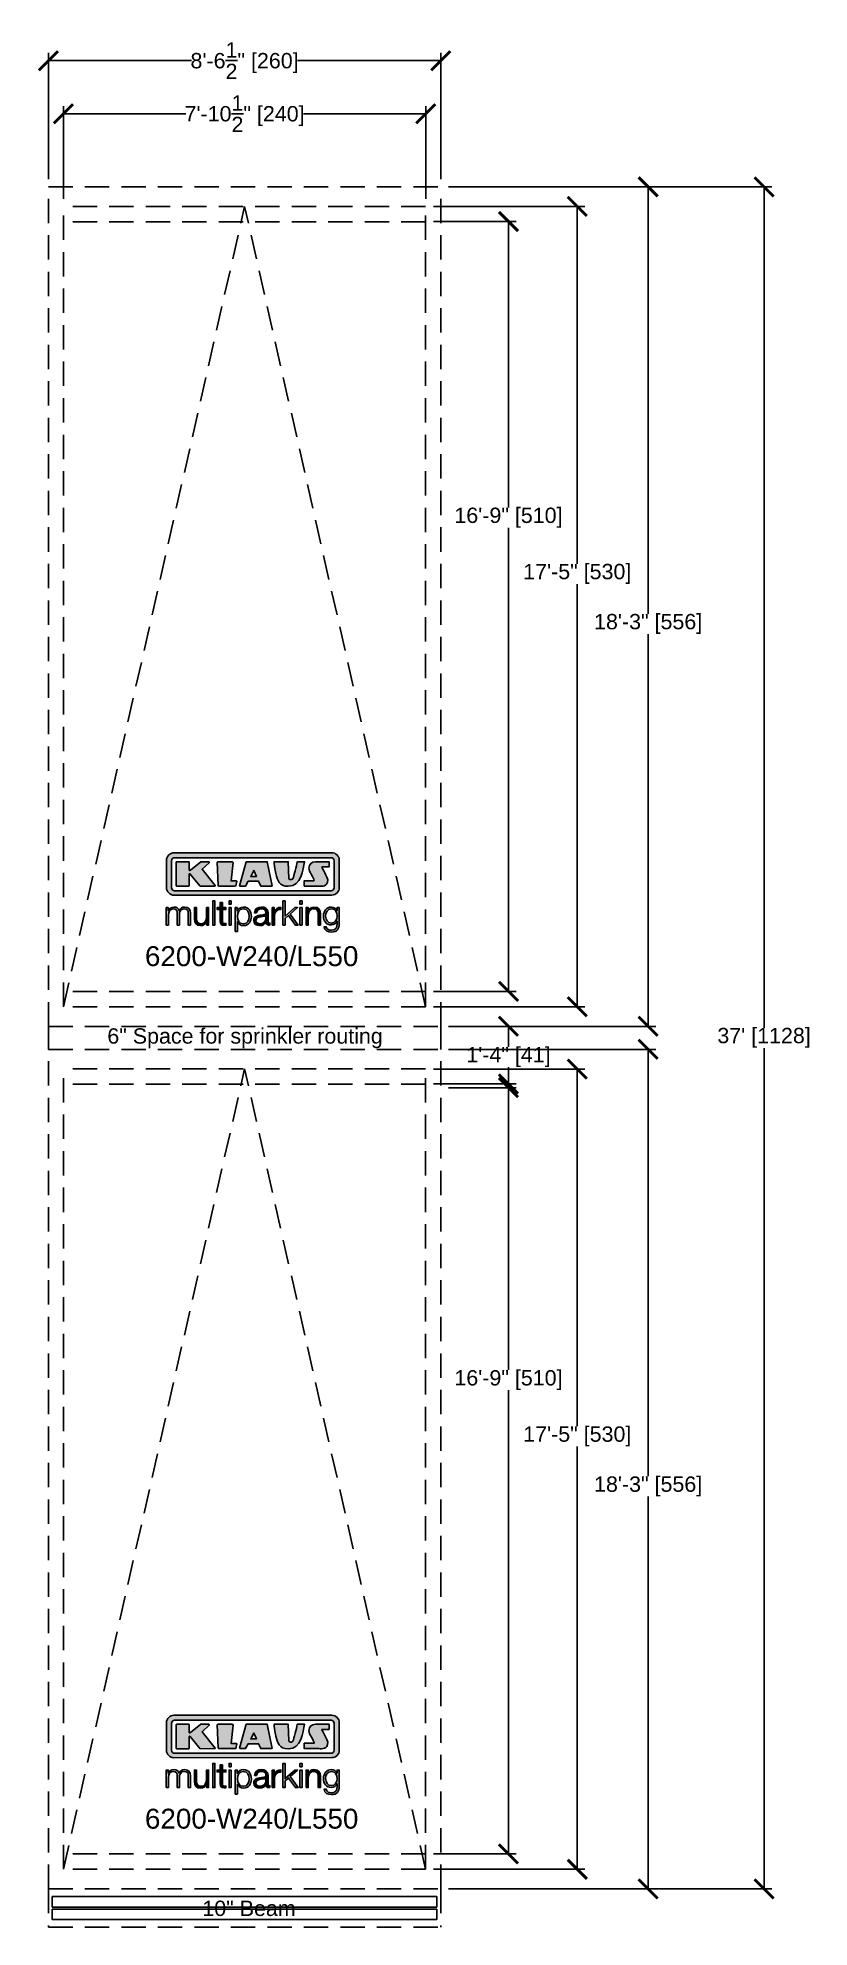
# Model space of a CAD drawing. Extents: x -210816 to 20092, y 4708 to 41486.
# Drawn here: x 18236.4 to 18437.7, y 9553.1 to 10045.9 of the extents above; entities that cross this region are included whole.
import ezdxf

# ---------------------------------------------------------------- set-up
doc = ezdxf.new("R2010")
doc.units = 0
doc.header["$MEASUREMENT"] = 0
doc.linetypes.add('DASHED', pattern=[0.2067, 0.1654, -0.0413])
doc.linetypes.add('HIDDEN', pattern=[9.525, 6.35, -3.175])
doc.layers.get('0').update_dxf_attribs({"linetype": 'CONTINUOUS'})
doc.layers.get('DEFPOINTS').update_dxf_attribs({"linetype": 'CONTINUOUS'})
for name, color, linetype in [('DIM', 6, 'CONTINUOUS'), ('KLAUS', 30, 'CONTINUOUS'), ('LOGO', 7, 'CONTINUOUS')]:
    doc.layers.add(name, color=color, linetype=linetype)
doc.styles.get("Standard").update_dxf_attribs({"font": 'arial.ttf'})
doc.dimstyles.get("Standard").update_dxf_attribs({"dimtxt": 5, "dimasz": 5, "dimexe": 2, "dimexo": 2, "dimgap": 0.09, "dimtad": 0, "dimtih": 1, "dimtoh": 1, "dimdec": 1, "dimzin": 0, "dimdsep": 46, "dimlunit": 4, "dimtxsty": 'Standard', "dimblk": 'ARCHTICK', "dimcen": -0.09, "dimadec": 0, "dimazin": 0, "dimtfac": 1, "dimtdec": 4, "dimtofl": 0, "dimtmove": 0, "dimatfit": 3, "dimldrblk": 'ARCHTICK', "dimfxl": 1, "dimtolj": 1, "dimtzin": 0, "dimarcsym": 0})

msp = doc.modelspace()

# ---------------------------------------------------------------- blocks, each defined once
blk = doc.blocks.new('_ARCHTICK')
at = {"color": 0, "linetype": 'ByBlock', "const_width": 0.15}
blk.add_lwpolyline([(-0.5, -0.5), (0.5, 0.5)], dxfattribs=at)
blk = doc.blocks.new('*D11062')
at = {"layer": 'DEFPOINTS', "color": 0}
for p in [(18337.59, 10001.94), (18337.59, 9793.19), (18377.14, 9793.19)]:
    blk.add_point(p, dxfattribs=at)
at = {"layer": 'DIM', "color": 0, "lineweight": -2}
for p, q in [((18339.59, 10001.94), (18379.14, 10001.94)), ((18377.14, 10001.94), (18377.14, 9908.75)), ((18377.14, 9793.19), (18377.14, 9903.45)), ((18339.59, 9793.19), (18379.14, 9793.19))]:
    blk.add_line(p, q, dxfattribs=at)
at = {"layer": 'DIM', "color": 0, "lineweight": -2, "xscale": 5, "yscale": 5, "zscale": 5}
for p, rotation in [((18377.14, 10001.94), 90), ((18377.14, 9793.19), 270)]:
    blk.add_blockref('_ARCHTICK', p, dxfattribs=dict(at, rotation=rotation))
at = {"layer": 'DIM', "color": 0, "insert": (18377.14, 9906.1), "char_height": 4, "attachment_point": 5}
blk.add_mtext('\\A1;17\'-5" [530]', dxfattribs=at)
blk = doc.blocks.new('*D11063')
at = {"layer": 'DEFPOINTS', "color": 0}
for p in [(18341.52, 10007.07), (18341.52, 9788.07), (18395.63, 9788.07)]:
    blk.add_point(p, dxfattribs=at)
at = {"layer": 'DIM', "color": 0, "lineweight": -2}
for p, q in [((18343.52, 10007.07), (18397.63, 10007.07)), ((18395.63, 10007.07), (18395.63, 9895.7)), ((18395.63, 9788.07), (18395.63, 9890.4)), ((18343.52, 9788.07), (18397.63, 9788.07))]:
    blk.add_line(p, q, dxfattribs=at)
at = {"layer": 'DIM', "color": 0, "lineweight": -2, "xscale": 5, "yscale": 5, "zscale": 5}
for p, rotation in [((18395.63, 10007.07), 90), ((18395.63, 9788.07), 270)]:
    blk.add_blockref('_ARCHTICK', p, dxfattribs=dict(at, rotation=rotation))
at = {"layer": 'DIM', "color": 0, "insert": (18395.63, 9893.05), "char_height": 4, "attachment_point": 5}
blk.add_mtext('\\A1;18\'-3" [556]', dxfattribs=at)
blk = doc.blocks.new('*D11064')
at = {"layer": 'DEFPOINTS', "color": 0}
for p in [(18337.59, 9998.04), (18337.59, 9797.19), (18359.19, 9797.19)]:
    blk.add_point(p, dxfattribs=at)
at = {"layer": 'DIM', "color": 0, "lineweight": -2}
for p, q in [((18339.59, 9998.04), (18361.19, 9998.04)), ((18359.19, 9998.04), (18359.19, 9923.44)), ((18359.19, 9797.19), (18359.19, 9918.13)), ((18339.59, 9797.19), (18361.19, 9797.19))]:
    blk.add_line(p, q, dxfattribs=at)
at = {"layer": 'DIM', "color": 0, "lineweight": -2, "xscale": 5, "yscale": 5, "zscale": 5}
for p, rotation in [((18359.19, 9998.04), 90), ((18359.19, 9797.19), 270)]:
    blk.add_blockref('_ARCHTICK', p, dxfattribs=dict(at, rotation=rotation))
at = {"layer": 'DIM', "color": 0, "insert": (18359.19, 9920.78), "char_height": 4, "attachment_point": 5}
blk.add_mtext('\\A1;16\'-9" [510]', dxfattribs=at)
blk = doc.blocks.new('*D11209')
at = {"layer": 'DEFPOINTS', "color": 0}
for p in [(18337.59, 9776.94), (18337.59, 9568.19), (18377.14, 9568.19)]:
    blk.add_point(p, dxfattribs=at)
at = {"layer": 'DIM', "color": 0, "lineweight": -2}
for p, q in [((18339.59, 9776.94), (18379.14, 9776.94)), ((18377.14, 9776.94), (18377.14, 9683.75)), ((18377.14, 9568.19), (18377.14, 9678.45)), ((18339.59, 9568.19), (18379.14, 9568.19))]:
    blk.add_line(p, q, dxfattribs=at)
at = {"layer": 'DIM', "color": 0, "lineweight": -2, "xscale": 5, "yscale": 5, "zscale": 5}
for p, rotation in [((18377.14, 9776.94), 90), ((18377.14, 9568.19), 270)]:
    blk.add_blockref('_ARCHTICK', p, dxfattribs=dict(at, rotation=rotation))
at = {"layer": 'DIM', "color": 0, "insert": (18377.14, 9681.1), "char_height": 4, "attachment_point": 5}
blk.add_mtext('\\A1;17\'-5" [530]', dxfattribs=at)
blk = doc.blocks.new('*D11210')
at = {"layer": 'DEFPOINTS', "color": 0}
for p in [(18341.52, 9782.07), (18341.52, 9563.07), (18395.63, 9563.07)]:
    blk.add_point(p, dxfattribs=at)
at = {"layer": 'DIM', "color": 0, "lineweight": -2}
for p, q in [((18343.52, 9782.07), (18397.63, 9782.07)), ((18395.63, 9782.07), (18395.63, 9670.7)), ((18395.63, 9563.07), (18395.63, 9665.4)), ((18343.52, 9563.07), (18397.63, 9563.07))]:
    blk.add_line(p, q, dxfattribs=at)
at = {"layer": 'DIM', "color": 0, "lineweight": -2, "xscale": 5, "yscale": 5, "zscale": 5}
for p, rotation in [((18395.63, 9782.07), 90), ((18395.63, 9563.07), 270)]:
    blk.add_blockref('_ARCHTICK', p, dxfattribs=dict(at, rotation=rotation))
at = {"layer": 'DIM', "color": 0, "insert": (18395.63, 9668.05), "char_height": 4, "attachment_point": 5}
blk.add_mtext('\\A1;18\'-3" [556]', dxfattribs=at)
blk = doc.blocks.new('*D11211')
at = {"layer": 'DEFPOINTS', "color": 0}
for p in [(18337.59, 9773.04), (18337.59, 9572.19), (18359.19, 9572.19)]:
    blk.add_point(p, dxfattribs=at)
at = {"layer": 'DIM', "color": 0, "lineweight": -2}
for p, q in [((18339.59, 9773.04), (18361.19, 9773.04)), ((18359.19, 9773.04), (18359.19, 9698.44)), ((18359.19, 9572.19), (18359.19, 9693.13)), ((18339.59, 9572.19), (18361.19, 9572.19))]:
    blk.add_line(p, q, dxfattribs=at)
at = {"layer": 'DIM', "color": 0, "lineweight": -2, "xscale": 5, "yscale": 5, "zscale": 5}
for p, rotation in [((18359.19, 9773.04), 90), ((18359.19, 9572.19), 270)]:
    blk.add_blockref('_ARCHTICK', p, dxfattribs=dict(at, rotation=rotation))
at = {"layer": 'DIM', "color": 0, "insert": (18359.19, 9695.78), "char_height": 4, "attachment_point": 5}
blk.add_mtext('\\A1;16\'-9" [510]', dxfattribs=at)
blk = doc.blocks.new('*D11238')
at = {"layer": 'DEFPOINTS', "color": 0}
for p in [(18341.52, 10007.07), (18341.52, 9563.07), (18425.87, 9563.07)]:
    blk.add_point(p, dxfattribs=at)
at = {"layer": 'DIM', "color": 0, "lineweight": -2}
for p, q in [((18343.52, 10007.07), (18427.87, 10007.07)), ((18425.87, 10007.07), (18425.87, 9787.72)), ((18425.87, 9563.07), (18425.87, 9782.42)), ((18343.52, 9563.07), (18427.87, 9563.07))]:
    blk.add_line(p, q, dxfattribs=at)
at = {"layer": 'DIM', "color": 0, "lineweight": -2, "xscale": 5, "yscale": 5, "zscale": 5}
for p, rotation in [((18425.87, 10007.07), 90), ((18425.87, 9563.07), 270)]:
    blk.add_blockref('_ARCHTICK', p, dxfattribs=dict(at, rotation=rotation))
at = {"layer": 'DIM', "color": 0, "insert": (18425.87, 9785.07), "char_height": 4, "attachment_point": 5}
blk.add_mtext("\\A1;37' [1128]", dxfattribs=at)
blk = doc.blocks.new('*D11249')
at = {"layer": 'DEFPOINTS', "color": 0}
for p in [(18341.52, 9788.07), (18341.52, 9772.07), (18359.19, 9772.07)]:
    blk.add_point(p, dxfattribs=at)
at = {"layer": 'DIM', "color": 0, "lineweight": -2}
for p, q in [((18343.52, 9788.07), (18361.19, 9788.07)), ((18359.19, 9788.07), (18359.19, 9782.72)), ((18359.19, 9772.07), (18359.19, 9777.42)), ((18343.52, 9772.07), (18361.19, 9772.07))]:
    blk.add_line(p, q, dxfattribs=at)
at = {"layer": 'DIM', "color": 0, "lineweight": -2, "xscale": 5, "yscale": 5, "zscale": 5}
for p, rotation in [((18359.19, 9788.07), 90), ((18359.19, 9772.07), 270)]:
    blk.add_blockref('_ARCHTICK', p, dxfattribs=dict(at, rotation=rotation))
at = {"layer": 'DIM', "color": 0, "insert": (18359.19, 9780.07), "char_height": 4, "attachment_point": 5}
blk.add_mtext('\\A1;1\'-4" [41]', dxfattribs=at)
blk = doc.blocks.new('KLAUS')
at = {"layer": 'LOGO'}
h = blk.add_hatch(color=8, dxfattribs=at)
h.dxf.hatch_style = 2
edge = h.paths.add_edge_path()
edge.add_spline(control_points=[(3.6, 29.09), (2.88, 29.09), (2.3, 28.51), (2.3, 27.8), (2.3, 27.8), (2.3, 16.11), (2.3, 16.11), (2.3, 15.39), (2.88, 14.81), (3.6, 14.81), (3.6, 14.81), (71.16, 14.81), (71.16, 14.81), (71.88, 14.81), (72.46, 15.39), (72.46, 16.11), (72.46, 16.11), (72.46, 27.8), (72.46, 27.8), (72.46, 28.51), (71.88, 29.09), (71.16, 29.09), (71.16, 29.09), (3.6, 29.09), (3.6, 29.09), (3.6, 29.09), (3.6, 29.09), (3.6, 29.09)], knot_values=[0, 0, 0, 0, 1, 1, 1, 2, 2, 2, 3, 3, 3, 4, 4, 4, 5, 5, 5, 6, 6, 6, 7, 7, 7, 8, 8, 8, 9, 9, 9, 9], degree=3, periodic=0)
edge = h.paths.add_edge_path()
edge.add_spline(control_points=[(3.35, 31.23), (3.35, 31.23), (71.47, 31.23), (71.47, 31.23), (73.26, 31.23), (74.71, 29.77), (74.71, 27.99), (74.71, 27.99), (74.71, 16.17), (74.71, 16.17), (74.71, 14.38), (73.26, 12.93), (71.47, 12.93), (71.47, 12.93), (3.35, 12.93), (3.35, 12.93), (1.56, 12.93), (0.11, 14.38), (0.11, 16.17), (0.11, 16.17), (0.11, 27.99), (0.11, 27.99), (0.11, 29.77), (1.56, 31.23), (3.35, 31.23), (3.35, 31.23), (3.35, 31.23), (3.35, 31.23)], knot_values=[0, 0, 0, 0, 1, 1, 1, 2, 2, 2, 3, 3, 3, 4, 4, 4, 5, 5, 5, 6, 6, 6, 7, 7, 7, 8, 8, 8, 9, 9, 9, 9], degree=3, periodic=0)
h = blk.add_hatch(color=8, dxfattribs=at)
h.dxf.hatch_style = 2
edge = h.paths.add_edge_path()
edge.add_spline(control_points=[(4.5, 27.33), (4.5, 27.33), (9.7, 27.33), (9.7, 27.33), (9.84, 27.33), (9.96, 27.22), (9.96, 27.08), (9.96, 27.08), (9.96, 23.69), (9.96, 23.69), (9.96, 23.69), (9.94, 23.64), (10.04, 23.59), (10.14, 23.53), (10.2, 23.57), (10.2, 23.57), (10.2, 23.57), (10.51, 23.75), (10.51, 23.75), (10.51, 23.75), (14.94, 27.33), (14.94, 27.33), (14.94, 27.33), (18.41, 27.33), (18.41, 27.33), (18.41, 27.33), (18.49, 27.33), (18.56, 27.2), (18.65, 27.04), (18.53, 26.91), (18.53, 26.91), (18.53, 26.91), (15.49, 24.11), (15.49, 24.11), (15.49, 24.11), (21.14, 17.06), (21.14, 17.06), (21.14, 17.06), (21.13, 16.91), (21.13, 16.91), (21.08, 16.84), (20.99, 16.82), (20.99, 16.82), (20.99, 16.82), (14.7, 16.82), (14.7, 16.82), (14.7, 16.82), (10.26, 22.17), (10.26, 22.17), (10.26, 22.17), (10.19, 22.24), (10.08, 22.21), (9.97, 22.18), (9.96, 22.11), (9.96, 22.11), (9.96, 22.11), (9.96, 17.08), (9.96, 17.08), (9.96, 16.94), (9.84, 16.82), (9.7, 16.82), (9.7, 16.82), (4.5, 16.82), (4.5, 16.82), (4.36, 16.82), (4.25, 16.94), (4.25, 17.08), (4.25, 17.08), (4.25, 27.08), (4.25, 27.08), (4.25, 27.22), (4.36, 27.33), (4.5, 27.33), (4.5, 27.33), (4.5, 27.33), (4.5, 27.33)], knot_values=[0, 0, 0, 0, 1, 1, 1, 2, 2, 2, 3, 3, 3, 4, 4, 4, 5, 5, 5, 6, 6, 6, 7, 7, 7, 8, 8, 8, 9, 9, 9, 10, 10, 10, 11, 11, 11, 12, 12, 12, 13, 13, 13, 14, 14, 14, 15, 15, 15, 16, 16, 16, 17, 17, 17, 18, 18, 18, 19, 19, 19, 20, 20, 20, 21, 21, 21, 22, 22, 22, 23, 23, 23, 24, 24, 24, 25, 25, 25, 25], degree=3, periodic=0)
h = blk.add_hatch(color=8, dxfattribs=at)
h.dxf.hatch_style = 2
h.paths.add_polyline_path([(22.42, 17.06), (21.97, 27.15), (22.24, 27.33), (28.55, 27.33), (28.86, 26.97), (28.01, 19.08), (30.26, 19.07), (30.44, 18.95), (30.08, 16.95), (29.49, 16.82), (22.6, 16.82)])
h = blk.add_hatch(color=8, dxfattribs=at)
h.paths.add_polyline_path([(36.52, 21.01), (38.93, 21.01), (37.87, 23.57)])
h.paths.add_polyline_path([(34.52, 27.33), (43.65, 27.33), (45.76, 16.94), (45.57, 16.82), (40.83, 16.82), (39.89, 18.95), (35.42, 18.95), (34.27, 16.82), (31.78, 16.82), (31.66, 17)])
h = blk.add_hatch(color=8, dxfattribs=at)
h.dxf.hatch_style = 2
edge = h.paths.add_edge_path()
edge.add_spline(control_points=[(52.69, 27.32), (52.69, 27.32), (52.88, 20.14), (52.88, 20.14), (53.01, 19.89), (53.2, 19.77), (53.43, 19.71), (53.91, 19.59), (54.43, 19.57), (54.64, 20.03), (55.23, 21.34), (56.27, 25.45), (56.6, 27.33), (56.6, 27.33), (59.77, 27.33), (59.77, 27.33), (58.77, 23.9), (58.56, 16.82), (52.63, 16.76), (48.72, 16.72), (48.01, 19.35), (47.27, 22.24), (46.89, 23.68), (46.54, 27.33), (46.54, 27.33), (46.54, 27.33), (52.69, 27.32), (52.69, 27.32), (52.69, 27.32), (52.69, 27.32), (52.69, 27.32)], knot_values=[0, 0, 0, 0, 1, 1, 1, 2, 2, 2, 3, 3, 3, 4, 4, 4, 5, 5, 5, 6, 6, 6, 7, 7, 7, 8, 8, 8, 9, 9, 9, 10, 10, 10, 10], degree=3, periodic=0)
h = blk.add_hatch(color=8, dxfattribs=at)
h.dxf.hatch_style = 2
edge = h.paths.add_edge_path()
edge.add_spline(control_points=[(64.46, 27.33), (64.46, 27.33), (70.31, 27.33), (70.31, 27.33), (70.31, 26.52), (70.31, 26.02), (70.31, 25.12), (70.31, 25.12), (67.3, 25.12), (67.3, 25.12), (67.24, 25.04), (67.25, 25.11), (67.25, 24.91), (67.25, 24.88), (69.73, 20.38), (69.73, 19.57), (69.73, 16.4), (67.22, 16.81), (65.9, 16.82), (65.9, 16.82), (59.59, 16.82), (59.59, 16.82), (59.59, 17.76), (59.59, 18.23), (59.59, 19.14), (59.59, 19.14), (63.75, 19.14), (63.75, 19.14), (63.82, 19.22), (63.81, 19.11), (63.81, 19.31), (63.81, 20.32), (61.58, 23.06), (61.58, 24.63), (61.58, 26.33), (62.83, 27.34), (64.46, 27.33), (64.46, 27.33), (64.46, 27.33), (64.46, 27.33)], knot_values=[0, 0, 0, 0, 1, 1, 1, 2, 2, 2, 3, 3, 3, 4, 4, 4, 5, 5, 5, 6, 6, 6, 7, 7, 7, 8, 8, 8, 9, 9, 9, 10, 10, 10, 11, 11, 11, 12, 12, 12, 13, 13, 13, 13], degree=3, periodic=0)
h = blk.add_hatch(color=30, dxfattribs=at)
h.dxf.hatch_style = 2
h.paths.add_polyline_path([(20.07, 0), (20.99, 0), (20.99, 10.45), (20.07, 10.45)])
h = blk.add_hatch(color=30, dxfattribs=at)
h.dxf.hatch_style = 2
edge = h.paths.add_edge_path()
edge.add_spline(control_points=[(24.22, 9.82), (24.22, 9.82), (23.3, 9.82), (23.3, 9.82), (23.3, 9.82), (23.3, 7.55), (23.3, 7.55), (23.3, 7.55), (21.98, 7.55), (21.98, 7.55), (21.98, 7.55), (21.98, 6.78), (21.98, 6.78), (21.98, 6.78), (23.3, 6.78), (23.3, 6.78), (23.3, 6.78), (23.3, 1.61), (23.3, 1.61), (23.28, 0.32), (23.71, -0.09), (24.94, -0.09), (25.22, -0.09), (25.48, -0.06), (25.76, -0.06), (25.76, -0.06), (25.76, 0.73), (25.76, 0.73), (25.5, 0.7), (25.23, 0.69), (24.97, 0.69), (24.31, 0.73), (24.22, 1.08), (24.22, 1.68), (24.22, 1.68), (24.22, 6.78), (24.22, 6.78), (24.22, 6.78), (25.76, 6.78), (25.76, 6.78), (25.76, 6.78), (25.76, 7.55), (25.76, 7.55), (25.76, 7.55), (24.22, 7.55), (24.22, 7.55), (24.22, 7.55), (24.22, 9.82), (24.22, 9.82), (24.22, 9.82), (24.22, 9.82), (24.22, 9.82)], knot_values=[0, 0, 0, 0, 1, 1, 1, 2, 2, 2, 3, 3, 3, 4, 4, 4, 5, 5, 5, 6, 6, 6, 7, 7, 7, 8, 8, 8, 9, 9, 9, 10, 10, 10, 11, 11, 11, 12, 12, 12, 13, 13, 13, 14, 14, 14, 15, 15, 15, 16, 16, 16, 17, 17, 17, 17], degree=3, periodic=0)
h = blk.add_hatch(color=30, dxfattribs=at)
h.paths.add_polyline_path([(27.1, 0), (28.03, 0), (28.03, 7.55), (27.1, 7.55)])
h.paths.add_polyline_path([(27.1, 8.98), (28.03, 8.98), (28.03, 10.45), (27.1, 10.45)])
h = blk.add_hatch(color=30, dxfattribs=at)
h.dxf.hatch_style = 2
h.paths.add_polyline_path([(50.4, 0), (51.32, 0), (51.32, 2.87), (52.82, 4.11), (55.8, 0), (56.96, 0), (53.52, 4.76), (56.74, 7.55), (55.51, 7.55), (51.32, 3.89), (51.32, 10.45), (50.4, 10.45)])
h = blk.add_hatch(color=30, dxfattribs=at)
h.paths.add_polyline_path([(57.74, 0), (58.66, 0), (58.66, 7.55), (57.74, 7.55)])
h.paths.add_polyline_path([(57.74, 8.98), (58.66, 8.98), (58.66, 10.45), (57.74, 10.45)])
h = blk.add_hatch(color=30, dxfattribs=at)
h.dxf.hatch_style = 2
edge = h.paths.add_edge_path()
edge.add_spline(control_points=[(0, 0), (0, 0), (0.92, 0), (0.92, 0), (0.92, 0), (0.92, 4.22), (0.92, 4.22), (0.94, 5.8), (1.58, 7), (3.18, 7), (4.35, 7), (4.77, 6.15), (4.76, 5.12), (4.76, 5.12), (4.76, 0), (4.76, 0), (4.76, 0), (5.68, 0), (5.68, 0), (5.68, 0), (5.68, 4.27), (5.68, 4.27), (5.68, 5.68), (6.14, 7), (7.73, 7), (9.05, 7), (9.52, 6.32), (9.52, 5.08), (9.52, 5.08), (9.52, 0), (9.52, 0), (9.52, 0), (10.44, 0), (10.44, 0), (10.44, 0), (10.44, 5.12), (10.44, 5.12), (10.44, 6.91), (9.59, 7.77), (7.94, 7.77), (6.94, 7.77), (5.99, 7.29), (5.54, 6.3), (5.26, 7.29), (4.36, 7.77), (3.37, 7.77), (2.17, 7.77), (1.38, 7.19), (0.89, 6.28), (0.89, 6.28), (0.85, 6.28), (0.85, 6.28), (0.85, 6.28), (0.85, 7.55), (0.85, 7.55), (0.85, 7.55), (0, 7.55), (0, 7.55), (0, 7.55), (0, 0), (0, 0), (0, 0), (0, 0), (0, 0)], knot_values=[0, 0, 0, 0, 1, 1, 1, 2, 2, 2, 3, 3, 3, 4, 4, 4, 5, 5, 5, 6, 6, 6, 7, 7, 7, 8, 8, 8, 9, 9, 9, 10, 10, 10, 11, 11, 11, 12, 12, 12, 13, 13, 13, 14, 14, 14, 15, 15, 15, 16, 16, 16, 17, 17, 17, 18, 18, 18, 19, 19, 19, 20, 20, 20, 21, 21, 21, 21], degree=3, periodic=0)
h = blk.add_hatch(color=30, dxfattribs=at)
h.dxf.hatch_style = 2
edge = h.paths.add_edge_path()
edge.add_spline(control_points=[(18.31, 7.55), (18.31, 7.55), (17.39, 7.55), (17.39, 7.55), (17.39, 7.55), (17.39, 3.59), (17.39, 3.59), (17.39, 2.05), (16.7, 0.56), (15.12, 0.56), (13.66, 0.56), (13.15, 1.27), (13.1, 2.64), (13.1, 2.64), (13.1, 7.55), (13.1, 7.55), (13.1, 7.55), (12.18, 7.55), (12.18, 7.55), (12.18, 7.55), (12.18, 2.65), (12.18, 2.65), (12.18, 0.89), (12.93, -0.22), (14.83, -0.22), (15.96, -0.22), (16.95, 0.35), (17.44, 1.36), (17.44, 1.36), (17.47, 1.36), (17.47, 1.36), (17.47, 1.36), (17.47, 0), (17.47, 0), (17.47, 0), (18.31, 0), (18.31, 0), (18.31, 0), (18.31, 7.55), (18.31, 7.55), (18.31, 7.55), (18.31, 7.55), (18.31, 7.55)], knot_values=[0, 0, 0, 0, 1, 1, 1, 2, 2, 2, 3, 3, 3, 4, 4, 4, 5, 5, 5, 6, 6, 6, 7, 7, 7, 8, 8, 8, 9, 9, 9, 10, 10, 10, 11, 11, 11, 12, 12, 12, 13, 13, 13, 14, 14, 14, 14], degree=3, periodic=0)
h = blk.add_hatch(color=30, dxfattribs=at)
edge = h.paths.add_edge_path()
edge.add_spline(control_points=[(35.84, 3.78), (35.84, 2.21), (35.12, 0.56), (33.37, 0.56), (31.4, 0.56), (30.72, 2.21), (30.72, 3.78), (30.72, 5.49), (31.33, 7), (33.37, 7), (35.12, 7), (35.84, 5.34), (35.84, 3.78), (35.84, 3.78), (35.84, 3.78), (35.84, 3.78)], knot_values=[0, 0, 0, 0, 1, 1, 1, 2, 2, 2, 3, 3, 3, 4, 4, 4, 5, 5, 5, 5], degree=3, periodic=0)
edge = h.paths.add_edge_path()
edge.add_spline(control_points=[(29.79, -2.8), (29.79, -2.8), (30.72, -2.8), (30.72, -2.8), (30.72, -2.8), (30.72, 1.43), (30.72, 1.43), (30.72, 1.43), (30.74, 1.43), (30.74, 1.43), (31.14, 0.35), (32.24, -0.22), (33.37, -0.22), (35.66, -0.22), (36.76, 1.64), (36.76, 3.78), (36.76, 5.91), (35.66, 7.77), (33.37, 7.77), (32.15, 7.77), (31.1, 7.14), (30.67, 6.12), (30.67, 6.12), (30.64, 6.12), (30.64, 6.12), (30.64, 6.12), (30.64, 7.55), (30.64, 7.55), (30.64, 7.55), (29.79, 7.55), (29.79, 7.55), (29.79, 7.55), (29.79, -2.8), (29.79, -2.8), (29.79, -2.8), (29.79, -2.8), (29.79, -2.8)], knot_values=[0, 0, 0, 0, 1, 1, 1, 2, 2, 2, 3, 3, 3, 4, 4, 4, 5, 5, 5, 6, 6, 6, 7, 7, 7, 8, 8, 8, 9, 9, 9, 10, 10, 10, 11, 11, 11, 12, 12, 12, 12], degree=3, periodic=0)
h = blk.add_hatch(color=30, dxfattribs=at)
edge = h.paths.add_edge_path()
edge.add_spline(control_points=[(43.03, 2.93), (43.04, 1.45), (41.8, 0.56), (40.39, 0.56), (39.53, 0.56), (38.71, 1.13), (38.71, 2.05), (38.71, 3.53), (40.66, 3.51), (42.22, 3.79), (42.47, 3.84), (42.88, 3.91), (43, 4.13), (43, 4.13), (43.03, 4.13), (43.03, 4.13), (43.03, 4.13), (43.03, 2.93), (43.03, 2.93), (43.03, 2.93), (43.03, 2.93), (43.03, 2.93)], knot_values=[0, 0, 0, 0, 1, 1, 1, 2, 2, 2, 3, 3, 3, 4, 4, 4, 5, 5, 5, 6, 6, 6, 7, 7, 7, 7], degree=3, periodic=0)
edge = h.paths.add_edge_path()
edge.add_spline(control_points=[(39.03, 5.24), (39.06, 6.47), (39.91, 7), (41.05, 7), (42.14, 7), (43.03, 6.69), (43.03, 5.45), (43.03, 4.61), (42.6, 4.51), (41.84, 4.42), (39.85, 4.19), (37.79, 4.11), (37.79, 1.99), (37.79, 0.47), (38.93, -0.22), (40.32, -0.22), (41.77, -0.22), (42.43, 0.34), (43.07, 1.32), (43.07, 1.32), (43.1, 1.32), (43.1, 1.32), (43.1, 0.53), (43.25, 0), (44.19, 0), (44.43, 0), (44.58, 0.01), (44.79, 0.06), (44.79, 0.06), (44.79, 0.83), (44.79, 0.83), (44.71, 0.81), (44.6, 0.78), (44.49, 0.78), (44.13, 0.78), (43.95, 0.98), (43.95, 1.33), (43.95, 1.33), (43.95, 5.34), (43.95, 5.34), (43.95, 7.36), (42.5, 7.77), (41.17, 7.77), (39.44, 7.77), (38.2, 7.01), (38.11, 5.24), (38.11, 5.24), (39.03, 5.24), (39.03, 5.24), (39.03, 5.24), (39.03, 5.24), (39.03, 5.24)], knot_values=[0, 0, 0, 0, 1, 1, 1, 2, 2, 2, 3, 3, 3, 4, 4, 4, 5, 5, 5, 6, 6, 6, 7, 7, 7, 8, 8, 8, 9, 9, 9, 10, 10, 10, 11, 11, 11, 12, 12, 12, 13, 13, 13, 14, 14, 14, 15, 15, 15, 16, 16, 16, 17, 17, 17, 17], degree=3, periodic=0)
h = blk.add_hatch(color=30, dxfattribs=at)
h.dxf.hatch_style = 2
edge = h.paths.add_edge_path()
edge.add_spline(control_points=[(45.79, 0), (45.79, 0), (46.71, 0), (46.71, 0), (46.71, 0), (46.71, 4.03), (46.71, 4.03), (46.71, 5.59), (47.85, 6.82), (49.52, 6.73), (49.52, 6.73), (49.52, 7.66), (49.52, 7.66), (48.16, 7.72), (47.14, 7), (46.67, 5.78), (46.67, 5.78), (46.64, 5.78), (46.64, 5.78), (46.64, 5.78), (46.64, 7.55), (46.64, 7.55), (46.64, 7.55), (45.79, 7.55), (45.79, 7.55), (45.79, 7.55), (45.79, 0), (45.79, 0), (45.79, 0), (45.79, 0), (45.79, 0)], knot_values=[0, 0, 0, 0, 1, 1, 1, 2, 2, 2, 3, 3, 3, 4, 4, 4, 5, 5, 5, 6, 6, 6, 7, 7, 7, 8, 8, 8, 9, 9, 9, 10, 10, 10, 10], degree=3, periodic=0)
h = blk.add_hatch(color=30, dxfattribs=at)
h.dxf.hatch_style = 2
edge = h.paths.add_edge_path()
edge.add_spline(control_points=[(60.41, 0), (60.41, 0), (61.33, 0), (61.33, 0), (61.33, 0), (61.33, 4.41), (61.33, 4.41), (61.36, 5.89), (62.24, 7), (63.7, 7), (65.2, 7), (65.62, 6.02), (65.62, 4.71), (65.62, 4.71), (65.62, 0), (65.62, 0), (65.62, 0), (66.54, 0), (66.54, 0), (66.54, 0), (66.54, 4.86), (66.54, 4.86), (66.54, 6.66), (65.9, 7.77), (63.78, 7.77), (62.71, 7.77), (61.7, 7.16), (61.36, 6.25), (61.36, 6.25), (61.33, 6.25), (61.33, 6.25), (61.33, 6.25), (61.33, 7.55), (61.33, 7.55), (61.33, 7.55), (60.41, 7.55), (60.41, 7.55), (60.41, 7.55), (60.41, 0), (60.41, 0), (60.41, 0), (60.41, 0), (60.41, 0)], knot_values=[0, 0, 0, 0, 1, 1, 1, 2, 2, 2, 3, 3, 3, 4, 4, 4, 5, 5, 5, 6, 6, 6, 7, 7, 7, 8, 8, 8, 9, 9, 9, 10, 10, 10, 11, 11, 11, 12, 12, 12, 13, 13, 13, 14, 14, 14, 14], degree=3, periodic=0)
h = blk.add_hatch(color=30, dxfattribs=at)
edge = h.paths.add_edge_path()
edge.add_spline(control_points=[(71.32, 0.86), (69.62, 0.86), (68.83, 2.34), (68.83, 3.86), (68.83, 5.43), (69.56, 7), (71.32, 7), (73.06, 7), (73.75, 5.34), (73.75, 3.86), (73.75, 2.33), (72.91, 0.86), (71.32, 0.86), (71.32, 0.86), (71.32, 0.86), (71.32, 0.86)], knot_values=[0, 0, 0, 0, 1, 1, 1, 2, 2, 2, 3, 3, 3, 4, 4, 4, 5, 5, 5, 5], degree=3, periodic=0)
edge = h.paths.add_edge_path()
edge.add_spline(control_points=[(74.67, 7.55), (74.67, 7.55), (73.75, 7.55), (73.75, 7.55), (73.75, 7.55), (73.75, 6.25), (73.75, 6.25), (73.75, 6.25), (73.72, 6.25), (73.72, 6.25), (73.35, 7.09), (72.41, 7.77), (71.32, 7.77), (69.13, 7.77), (67.9, 6.05), (67.9, 3.97), (67.9, 1.82), (68.9, 0.09), (71.32, 0.09), (72.4, 0.09), (73.29, 0.72), (73.72, 1.64), (73.72, 1.64), (73.75, 1.64), (73.75, 1.64), (73.75, 1.64), (73.75, 0.61), (73.75, 0.61), (73.75, -1.23), (73.01, -2.24), (71.32, -2.24), (70.29, -2.24), (69.31, -1.85), (69.1, -0.73), (69.1, -0.73), (68.18, -0.73), (68.18, -0.73), (68.31, -2.34), (69.81, -3.02), (71.32, -3.02), (73.79, -3.02), (74.65, -1.64), (74.67, 0.61), (74.67, 0.61), (74.67, 7.55), (74.67, 7.55), (74.67, 7.55), (74.67, 7.55), (74.67, 7.55)], knot_values=[0, 0, 0, 0, 1, 1, 1, 2, 2, 2, 3, 3, 3, 4, 4, 4, 5, 5, 5, 6, 6, 6, 7, 7, 7, 8, 8, 8, 9, 9, 9, 10, 10, 10, 11, 11, 11, 12, 12, 12, 13, 13, 13, 14, 14, 14, 15, 15, 15, 16, 16, 16, 16], degree=3, periodic=0)
for points in [[(22.42, 17.06), (21.97, 27.15), (22.24, 27.33), (28.55, 27.33), (28.86, 26.97), (28.01, 19.08), (30.26, 19.07), (30.44, 18.95), (30.08, 16.95), (29.49, 16.82), (22.6, 16.82), (22.42, 17.06), (22.42, 17.06)], [(34.52, 27.33), (43.65, 27.33), (45.76, 16.94), (45.57, 16.82), (40.83, 16.82), (39.89, 18.95), (35.42, 18.95), (34.27, 16.82), (31.78, 16.82), (31.66, 17), (34.52, 27.33), (34.52, 27.33)], [(36.52, 21.01), (38.93, 21.01), (37.87, 23.57), (36.52, 21.01), (36.52, 21.01)], [(20.07, 0), (20.99, 0), (20.99, 10.45), (20.07, 10.45), (20.07, 0), (20.07, 0)], [(27.1, 8.98), (28.03, 8.98), (28.03, 10.45), (27.1, 10.45), (27.1, 8.98), (27.1, 8.98)], [(50.4, 0), (51.32, 0), (51.32, 2.87), (52.82, 4.11), (55.8, 0), (56.96, 0), (53.52, 4.76), (56.74, 7.55), (55.51, 7.55), (51.32, 3.89), (51.32, 10.45), (50.4, 10.45), (50.4, 0), (50.4, 0)], [(57.74, 8.98), (58.66, 8.98), (58.66, 10.45), (57.74, 10.45), (57.74, 8.98), (57.74, 8.98)], [(27.1, 0), (28.03, 0), (28.03, 7.55), (27.1, 7.55), (27.1, 0), (27.1, 0)], [(57.74, 0), (58.66, 0), (58.66, 7.55), (57.74, 7.55), (57.74, 0), (57.74, 0)]]:
    blk.add_lwpolyline(points, dxfattribs=at)
for points, knots in [([(3.35, 31.23), (3.35, 31.23), (71.47, 31.23), (71.47, 31.23), (73.26, 31.23), (74.71, 29.77), (74.71, 27.99), (74.71, 27.99), (74.71, 16.17), (74.71, 16.17), (74.71, 14.38), (73.26, 12.93), (71.47, 12.93), (71.47, 12.93), (3.35, 12.93), (3.35, 12.93), (1.56, 12.93), (0.11, 14.38), (0.11, 16.17), (0.11, 16.17), (0.11, 27.99), (0.11, 27.99), (0.11, 29.77), (1.56, 31.23), (3.35, 31.23), (3.35, 31.23), (3.35, 31.23), (3.35, 31.23)], [0, 0, 0, 0, 1, 1, 1, 2, 2, 2, 3, 3, 3, 4, 4, 4, 5, 5, 5, 6, 6, 6, 7, 7, 7, 8, 8, 8, 9, 9, 9, 9]), ([(3.6, 29.09), (2.88, 29.09), (2.3, 28.51), (2.3, 27.8), (2.3, 27.8), (2.3, 16.11), (2.3, 16.11), (2.3, 15.39), (2.88, 14.81), (3.6, 14.81), (3.6, 14.81), (71.16, 14.81), (71.16, 14.81), (71.88, 14.81), (72.46, 15.39), (72.46, 16.11), (72.46, 16.11), (72.46, 27.8), (72.46, 27.8), (72.46, 28.51), (71.88, 29.09), (71.16, 29.09), (71.16, 29.09), (3.6, 29.09), (3.6, 29.09), (3.6, 29.09), (3.6, 29.09), (3.6, 29.09)], [0, 0, 0, 0, 1, 1, 1, 2, 2, 2, 3, 3, 3, 4, 4, 4, 5, 5, 5, 6, 6, 6, 7, 7, 7, 8, 8, 8, 9, 9, 9, 9]), ([(4.5, 27.33), (4.5, 27.33), (9.7, 27.33), (9.7, 27.33), (9.84, 27.33), (9.96, 27.22), (9.96, 27.08), (9.96, 27.08), (9.96, 23.69), (9.96, 23.69), (9.96, 23.69), (9.94, 23.64), (10.04, 23.59), (10.14, 23.53), (10.2, 23.57), (10.2, 23.57), (10.2, 23.57), (10.51, 23.75), (10.51, 23.75), (10.51, 23.75), (14.94, 27.33), (14.94, 27.33), (14.94, 27.33), (18.41, 27.33), (18.41, 27.33), (18.41, 27.33), (18.49, 27.33), (18.56, 27.2), (18.65, 27.04), (18.53, 26.91), (18.53, 26.91), (18.53, 26.91), (15.49, 24.11), (15.49, 24.11), (15.49, 24.11), (21.14, 17.06), (21.14, 17.06), (21.14, 17.06), (21.13, 16.91), (21.13, 16.91), (21.08, 16.84), (20.99, 16.82), (20.99, 16.82), (20.99, 16.82), (14.7, 16.82), (14.7, 16.82), (14.7, 16.82), (10.26, 22.17), (10.26, 22.17), (10.26, 22.17), (10.19, 22.24), (10.08, 22.21), (9.97, 22.18), (9.96, 22.11), (9.96, 22.11), (9.96, 22.11), (9.96, 17.08), (9.96, 17.08), (9.96, 16.94), (9.84, 16.82), (9.7, 16.82), (9.7, 16.82), (4.5, 16.82), (4.5, 16.82), (4.36, 16.82), (4.25, 16.94), (4.25, 17.08), (4.25, 17.08), (4.25, 27.08), (4.25, 27.08), (4.25, 27.22), (4.36, 27.33), (4.5, 27.33), (4.5, 27.33), (4.5, 27.33), (4.5, 27.33)], [0, 0, 0, 0, 1, 1, 1, 2, 2, 2, 3, 3, 3, 4, 4, 4, 5, 5, 5, 6, 6, 6, 7, 7, 7, 8, 8, 8, 9, 9, 9, 10, 10, 10, 11, 11, 11, 12, 12, 12, 13, 13, 13, 14, 14, 14, 15, 15, 15, 16, 16, 16, 17, 17, 17, 18, 18, 18, 19, 19, 19, 20, 20, 20, 21, 21, 21, 22, 22, 22, 23, 23, 23, 24, 24, 24, 25, 25, 25, 25]), ([(52.69, 27.32), (52.69, 27.32), (52.88, 20.14), (52.88, 20.14), (53.01, 19.89), (53.2, 19.77), (53.43, 19.71), (53.91, 19.59), (54.43, 19.57), (54.64, 20.03), (55.23, 21.34), (56.27, 25.45), (56.6, 27.33), (56.6, 27.33), (59.77, 27.33), (59.77, 27.33), (58.77, 23.9), (58.56, 16.82), (52.63, 16.76), (48.72, 16.72), (48.01, 19.35), (47.27, 22.24), (46.89, 23.68), (46.54, 27.33), (46.54, 27.33), (46.54, 27.33), (52.69, 27.32), (52.69, 27.32), (52.69, 27.32), (52.69, 27.32), (52.69, 27.32)], [0, 0, 0, 0, 1, 1, 1, 2, 2, 2, 3, 3, 3, 4, 4, 4, 5, 5, 5, 6, 6, 6, 7, 7, 7, 8, 8, 8, 9, 9, 9, 10, 10, 10, 10]), ([(64.46, 27.33), (64.46, 27.33), (70.31, 27.33), (70.31, 27.33), (70.31, 26.52), (70.31, 26.02), (70.31, 25.12), (70.31, 25.12), (67.3, 25.12), (67.3, 25.12), (67.24, 25.04), (67.25, 25.11), (67.25, 24.91), (67.25, 24.88), (69.73, 20.38), (69.73, 19.57), (69.73, 16.4), (67.22, 16.81), (65.9, 16.82), (65.9, 16.82), (59.59, 16.82), (59.59, 16.82), (59.59, 17.76), (59.59, 18.23), (59.59, 19.14), (59.59, 19.14), (63.75, 19.14), (63.75, 19.14), (63.82, 19.22), (63.81, 19.11), (63.81, 19.31), (63.81, 20.32), (61.58, 23.06), (61.58, 24.63), (61.58, 26.33), (62.83, 27.34), (64.46, 27.33), (64.46, 27.33), (64.46, 27.33), (64.46, 27.33)], [0, 0, 0, 0, 1, 1, 1, 2, 2, 2, 3, 3, 3, 4, 4, 4, 5, 5, 5, 6, 6, 6, 7, 7, 7, 8, 8, 8, 9, 9, 9, 10, 10, 10, 11, 11, 11, 12, 12, 12, 13, 13, 13, 13]), ([(24.22, 9.82), (24.22, 9.82), (23.3, 9.82), (23.3, 9.82), (23.3, 9.82), (23.3, 7.55), (23.3, 7.55), (23.3, 7.55), (21.98, 7.55), (21.98, 7.55), (21.98, 7.55), (21.98, 6.78), (21.98, 6.78), (21.98, 6.78), (23.3, 6.78), (23.3, 6.78), (23.3, 6.78), (23.3, 1.61), (23.3, 1.61), (23.28, 0.32), (23.71, -0.09), (24.94, -0.09), (25.22, -0.09), (25.48, -0.06), (25.76, -0.06), (25.76, -0.06), (25.76, 0.73), (25.76, 0.73), (25.5, 0.7), (25.23, 0.69), (24.97, 0.69), (24.31, 0.73), (24.22, 1.08), (24.22, 1.68), (24.22, 1.68), (24.22, 6.78), (24.22, 6.78), (24.22, 6.78), (25.76, 6.78), (25.76, 6.78), (25.76, 6.78), (25.76, 7.55), (25.76, 7.55), (25.76, 7.55), (24.22, 7.55), (24.22, 7.55), (24.22, 7.55), (24.22, 9.82), (24.22, 9.82), (24.22, 9.82), (24.22, 9.82), (24.22, 9.82)], [0, 0, 0, 0, 1, 1, 1, 2, 2, 2, 3, 3, 3, 4, 4, 4, 5, 5, 5, 6, 6, 6, 7, 7, 7, 8, 8, 8, 9, 9, 9, 10, 10, 10, 11, 11, 11, 12, 12, 12, 13, 13, 13, 14, 14, 14, 15, 15, 15, 16, 16, 16, 17, 17, 17, 17]), ([(0, 0), (0, 0), (0.92, 0), (0.92, 0), (0.92, 0), (0.92, 4.22), (0.92, 4.22), (0.94, 5.8), (1.58, 7), (3.18, 7), (4.35, 7), (4.77, 6.15), (4.76, 5.12), (4.76, 5.12), (4.76, 0), (4.76, 0), (4.76, 0), (5.68, 0), (5.68, 0), (5.68, 0), (5.68, 4.27), (5.68, 4.27), (5.68, 5.68), (6.14, 7), (7.73, 7), (9.05, 7), (9.52, 6.32), (9.52, 5.08), (9.52, 5.08), (9.52, 0), (9.52, 0), (9.52, 0), (10.44, 0), (10.44, 0), (10.44, 0), (10.44, 5.12), (10.44, 5.12), (10.44, 6.91), (9.59, 7.77), (7.94, 7.77), (6.94, 7.77), (5.99, 7.29), (5.54, 6.3), (5.26, 7.29), (4.36, 7.77), (3.37, 7.77), (2.17, 7.77), (1.38, 7.19), (0.89, 6.28), (0.89, 6.28), (0.85, 6.28), (0.85, 6.28), (0.85, 6.28), (0.85, 7.55), (0.85, 7.55), (0.85, 7.55), (0, 7.55), (0, 7.55), (0, 7.55), (0, 0), (0, 0), (0, 0), (0, 0), (0, 0)], [0, 0, 0, 0, 1, 1, 1, 2, 2, 2, 3, 3, 3, 4, 4, 4, 5, 5, 5, 6, 6, 6, 7, 7, 7, 8, 8, 8, 9, 9, 9, 10, 10, 10, 11, 11, 11, 12, 12, 12, 13, 13, 13, 14, 14, 14, 15, 15, 15, 16, 16, 16, 17, 17, 17, 18, 18, 18, 19, 19, 19, 20, 20, 20, 21, 21, 21, 21]), ([(18.31, 7.55), (18.31, 7.55), (17.39, 7.55), (17.39, 7.55), (17.39, 7.55), (17.39, 3.59), (17.39, 3.59), (17.39, 2.05), (16.7, 0.56), (15.12, 0.56), (13.66, 0.56), (13.15, 1.27), (13.1, 2.64), (13.1, 2.64), (13.1, 7.55), (13.1, 7.55), (13.1, 7.55), (12.18, 7.55), (12.18, 7.55), (12.18, 7.55), (12.18, 2.65), (12.18, 2.65), (12.18, 0.89), (12.93, -0.22), (14.83, -0.22), (15.96, -0.22), (16.95, 0.35), (17.44, 1.36), (17.44, 1.36), (17.47, 1.36), (17.47, 1.36), (17.47, 1.36), (17.47, 0), (17.47, 0), (17.47, 0), (18.31, 0), (18.31, 0), (18.31, 0), (18.31, 7.55), (18.31, 7.55), (18.31, 7.55), (18.31, 7.55), (18.31, 7.55)], [0, 0, 0, 0, 1, 1, 1, 2, 2, 2, 3, 3, 3, 4, 4, 4, 5, 5, 5, 6, 6, 6, 7, 7, 7, 8, 8, 8, 9, 9, 9, 10, 10, 10, 11, 11, 11, 12, 12, 12, 13, 13, 13, 14, 14, 14, 14]), ([(29.79, -2.8), (29.79, -2.8), (30.72, -2.8), (30.72, -2.8), (30.72, -2.8), (30.72, 1.43), (30.72, 1.43), (30.72, 1.43), (30.74, 1.43), (30.74, 1.43), (31.14, 0.35), (32.24, -0.22), (33.37, -0.22), (35.66, -0.22), (36.76, 1.64), (36.76, 3.78), (36.76, 5.91), (35.66, 7.77), (33.37, 7.77), (32.15, 7.77), (31.1, 7.14), (30.67, 6.12), (30.67, 6.12), (30.64, 6.12), (30.64, 6.12), (30.64, 6.12), (30.64, 7.55), (30.64, 7.55), (30.64, 7.55), (29.79, 7.55), (29.79, 7.55), (29.79, 7.55), (29.79, -2.8), (29.79, -2.8), (29.79, -2.8), (29.79, -2.8), (29.79, -2.8)], [0, 0, 0, 0, 1, 1, 1, 2, 2, 2, 3, 3, 3, 4, 4, 4, 5, 5, 5, 6, 6, 6, 7, 7, 7, 8, 8, 8, 9, 9, 9, 10, 10, 10, 11, 11, 11, 12, 12, 12, 12]), ([(35.84, 3.78), (35.84, 2.21), (35.12, 0.56), (33.37, 0.56), (31.4, 0.56), (30.72, 2.21), (30.72, 3.78), (30.72, 5.49), (31.33, 7), (33.37, 7), (35.12, 7), (35.84, 5.34), (35.84, 3.78), (35.84, 3.78), (35.84, 3.78), (35.84, 3.78)], [0, 0, 0, 0, 1, 1, 1, 2, 2, 2, 3, 3, 3, 4, 4, 4, 5, 5, 5, 5]), ([(39.03, 5.24), (39.06, 6.47), (39.91, 7), (41.05, 7), (42.14, 7), (43.03, 6.69), (43.03, 5.45), (43.03, 4.61), (42.6, 4.51), (41.84, 4.42), (39.85, 4.19), (37.79, 4.11), (37.79, 1.99), (37.79, 0.47), (38.93, -0.22), (40.32, -0.22), (41.77, -0.22), (42.43, 0.34), (43.07, 1.32), (43.07, 1.32), (43.1, 1.32), (43.1, 1.32), (43.1, 0.53), (43.25, 0), (44.19, 0), (44.43, 0), (44.58, 0.01), (44.79, 0.06), (44.79, 0.06), (44.79, 0.83), (44.79, 0.83), (44.71, 0.81), (44.6, 0.78), (44.49, 0.78), (44.13, 0.78), (43.95, 0.98), (43.95, 1.33), (43.95, 1.33), (43.95, 5.34), (43.95, 5.34), (43.95, 7.36), (42.5, 7.77), (41.17, 7.77), (39.44, 7.77), (38.2, 7.01), (38.11, 5.24), (38.11, 5.24), (39.03, 5.24), (39.03, 5.24), (39.03, 5.24), (39.03, 5.24), (39.03, 5.24)], [0, 0, 0, 0, 1, 1, 1, 2, 2, 2, 3, 3, 3, 4, 4, 4, 5, 5, 5, 6, 6, 6, 7, 7, 7, 8, 8, 8, 9, 9, 9, 10, 10, 10, 11, 11, 11, 12, 12, 12, 13, 13, 13, 14, 14, 14, 15, 15, 15, 16, 16, 16, 17, 17, 17, 17]), ([(43.03, 2.93), (43.04, 1.45), (41.8, 0.56), (40.39, 0.56), (39.53, 0.56), (38.71, 1.13), (38.71, 2.05), (38.71, 3.53), (40.66, 3.51), (42.22, 3.79), (42.47, 3.84), (42.88, 3.91), (43, 4.13), (43, 4.13), (43.03, 4.13), (43.03, 4.13), (43.03, 4.13), (43.03, 2.93), (43.03, 2.93), (43.03, 2.93), (43.03, 2.93), (43.03, 2.93)], [0, 0, 0, 0, 1, 1, 1, 2, 2, 2, 3, 3, 3, 4, 4, 4, 5, 5, 5, 6, 6, 6, 7, 7, 7, 7]), ([(45.79, 0), (45.79, 0), (46.71, 0), (46.71, 0), (46.71, 0), (46.71, 4.03), (46.71, 4.03), (46.71, 5.59), (47.85, 6.82), (49.52, 6.73), (49.52, 6.73), (49.52, 7.66), (49.52, 7.66), (48.16, 7.72), (47.14, 7), (46.67, 5.78), (46.67, 5.78), (46.64, 5.78), (46.64, 5.78), (46.64, 5.78), (46.64, 7.55), (46.64, 7.55), (46.64, 7.55), (45.79, 7.55), (45.79, 7.55), (45.79, 7.55), (45.79, 0), (45.79, 0), (45.79, 0), (45.79, 0), (45.79, 0)], [0, 0, 0, 0, 1, 1, 1, 2, 2, 2, 3, 3, 3, 4, 4, 4, 5, 5, 5, 6, 6, 6, 7, 7, 7, 8, 8, 8, 9, 9, 9, 10, 10, 10, 10]), ([(60.41, 0), (60.41, 0), (61.33, 0), (61.33, 0), (61.33, 0), (61.33, 4.41), (61.33, 4.41), (61.36, 5.89), (62.24, 7), (63.7, 7), (65.2, 7), (65.62, 6.02), (65.62, 4.71), (65.62, 4.71), (65.62, 0), (65.62, 0), (65.62, 0), (66.54, 0), (66.54, 0), (66.54, 0), (66.54, 4.86), (66.54, 4.86), (66.54, 6.66), (65.9, 7.77), (63.78, 7.77), (62.71, 7.77), (61.7, 7.16), (61.36, 6.25), (61.36, 6.25), (61.33, 6.25), (61.33, 6.25), (61.33, 6.25), (61.33, 7.55), (61.33, 7.55), (61.33, 7.55), (60.41, 7.55), (60.41, 7.55), (60.41, 7.55), (60.41, 0), (60.41, 0), (60.41, 0), (60.41, 0), (60.41, 0)], [0, 0, 0, 0, 1, 1, 1, 2, 2, 2, 3, 3, 3, 4, 4, 4, 5, 5, 5, 6, 6, 6, 7, 7, 7, 8, 8, 8, 9, 9, 9, 10, 10, 10, 11, 11, 11, 12, 12, 12, 13, 13, 13, 14, 14, 14, 14]), ([(74.67, 7.55), (74.67, 7.55), (73.75, 7.55), (73.75, 7.55), (73.75, 7.55), (73.75, 6.25), (73.75, 6.25), (73.75, 6.25), (73.72, 6.25), (73.72, 6.25), (73.35, 7.09), (72.41, 7.77), (71.32, 7.77), (69.13, 7.77), (67.9, 6.05), (67.9, 3.97), (67.9, 1.82), (68.9, 0.09), (71.32, 0.09), (72.4, 0.09), (73.29, 0.72), (73.72, 1.64), (73.72, 1.64), (73.75, 1.64), (73.75, 1.64), (73.75, 1.64), (73.75, 0.61), (73.75, 0.61), (73.75, -1.23), (73.01, -2.24), (71.32, -2.24), (70.29, -2.24), (69.31, -1.85), (69.1, -0.73), (69.1, -0.73), (68.18, -0.73), (68.18, -0.73), (68.31, -2.34), (69.81, -3.02), (71.32, -3.02), (73.79, -3.02), (74.65, -1.64), (74.67, 0.61), (74.67, 0.61), (74.67, 7.55), (74.67, 7.55), (74.67, 7.55), (74.67, 7.55), (74.67, 7.55)], [0, 0, 0, 0, 1, 1, 1, 2, 2, 2, 3, 3, 3, 4, 4, 4, 5, 5, 5, 6, 6, 6, 7, 7, 7, 8, 8, 8, 9, 9, 9, 10, 10, 10, 11, 11, 11, 12, 12, 12, 13, 13, 13, 14, 14, 14, 15, 15, 15, 16, 16, 16, 16]), ([(71.32, 0.86), (69.62, 0.86), (68.83, 2.34), (68.83, 3.86), (68.83, 5.43), (69.56, 7), (71.32, 7), (73.06, 7), (73.75, 5.34), (73.75, 3.86), (73.75, 2.33), (72.91, 0.86), (71.32, 0.86), (71.32, 0.86), (71.32, 0.86), (71.32, 0.86)], [0, 0, 0, 0, 1, 1, 1, 2, 2, 2, 3, 3, 3, 4, 4, 4, 5, 5, 5, 5])]:
    blk.add_open_spline(points, degree=3, knots=knots, dxfattribs=at)
blk = doc.blocks.new('A$C22970')
at = {"layer": 'KLAUS', "color": 4, "linetype": 'HIDDEN'}
for p, q in [((0, 219), (102.36, 219)), ((98.43, 209.88), (3.93, 209.88)), ((98.43, 9.12), (3.93, 9.12)), ((0, 0), (102.36, 0))]:
    blk.add_line(p, q, dxfattribs=at)
at = {"layer": 'KLAUS', "linetype": 'HIDDEN'}
for p, q in [((0, 0), (0, 219)), ((102.36, 0), (102.36, 219)), ((3.93, 5.12), (3.93, 213.88)), ((98.43, 213.88), (3.93, 213.88)), ((3.93, 5.12), (51.18, 213.88)), ((98.43, 5.12), (51.18, 213.88)), ((98.43, 5.12), (98.43, 213.88)), ((98.43, 5.12), (3.93, 5.12))]:
    blk.add_line(p, q, dxfattribs=at)
at = {"layer": 'KLAUS', "linetype": 'DASHED', "xscale": 0.6042342747489289, "yscale": 0.6042342747559075, "zscale": 0.604234274745576, "rotation": 0.01107024451872799}
blk.add_blockref('KLAUS', (30.75, 26.41), dxfattribs=at)
at = {"layer": 'KLAUS', "linetype": 'DASHED'}
blk.add_text('6200-W240/L550', height=5.1969, dxfattribs=at).set_placement((25.19, 15.71))
blk = doc.blocks.new('A$C23476')
at = {"layer": 'KLAUS', "color": 5, "linetype": 'HIDDEN'}
for p, q in [((0, 6), (102.36, 6)), ((0, 6), (0, 0)), ((102.36, 6), (102.36, 0)), ((0, 0), (102.36, 0))]:
    blk.add_line(p, q, dxfattribs=at)
at = {"layer": 'KLAUS', "color": 5, "linetype": 'DASHED'}
blk.add_text('6" Space for sprinkler routing', height=4, dxfattribs=at).set_placement((15.38, 1.49))
blk = doc.blocks.new('*D12223')
at = {"layer": 'DEFPOINTS', "color": 0}
for p in [(18341.52, 10039.98), (18239.16, 10007.07), (18341.52, 10007.07)]:
    blk.add_point(p, dxfattribs=at)
at = {"layer": 'DIM', "color": 0, "lineweight": -2}
for p, q in [((18239.16, 10009.07), (18239.16, 10041.98)), ((18239.16, 10039.98), (18276.53, 10039.98)), ((18341.52, 10039.98), (18304.15, 10039.98)), ((18341.52, 10009.07), (18341.52, 10041.98))]:
    blk.add_line(p, q, dxfattribs=at)
at = {"layer": 'DIM', "color": 0, "lineweight": -2, "xscale": 5, "yscale": 5, "zscale": 5, "rotation": 180}
blk.add_blockref('_ARCHTICK', (18239.16, 10039.98), dxfattribs=at)
at = {"layer": 'DIM', "color": 0, "lineweight": -2, "xscale": 5, "yscale": 5, "zscale": 5}
blk.add_blockref('_ARCHTICK', (18341.52, 10039.98), dxfattribs=at)
at = {"layer": 'DIM', "color": 0, "insert": (18290.34, 10039.98), "char_height": 4, "attachment_point": 5}
blk.add_mtext('\\A1;8\'-6{\\H1.000000x;\\S1/2;}" [260]', dxfattribs=at)
blk = doc.blocks.new('*D12224')
at = {"layer": 'DEFPOINTS', "color": 0}
for p in [(18337.59, 10026.14), (18243.09, 10001.94), (18337.59, 10001.94)]:
    blk.add_point(p, dxfattribs=at)
at = {"layer": 'DIM', "color": 0, "lineweight": -2}
for p, q in [((18243.09, 10003.94), (18243.09, 10028.14)), ((18243.09, 10026.14), (18275, 10026.14)), ((18337.59, 10026.14), (18305.68, 10026.14)), ((18337.59, 10003.94), (18337.59, 10028.14))]:
    blk.add_line(p, q, dxfattribs=at)
at = {"layer": 'DIM', "color": 0, "lineweight": -2, "xscale": 5, "yscale": 5, "zscale": 5, "rotation": 180}
blk.add_blockref('_ARCHTICK', (18243.09, 10026.14), dxfattribs=at)
at = {"layer": 'DIM', "color": 0, "lineweight": -2, "xscale": 5, "yscale": 5, "zscale": 5}
blk.add_blockref('_ARCHTICK', (18337.59, 10026.14), dxfattribs=at)
at = {"layer": 'DIM', "color": 0, "insert": (18290.34, 10026.14), "char_height": 4, "attachment_point": 5}
blk.add_mtext('\\A1;7\'-10{\\H1.000000x;\\S1/2;}" [240]', dxfattribs=at)
blk = doc.blocks.new('A$C31544')
at = {"layer": 'KLAUS', "color": 5, "linetype": 'HIDDEN'}
for p, q in [((0, 10), (102.36, 10)), ((0, 10), (0, 0)), ((102.36, 10), (102.36, 0)), ((0, 0), (102.36, 0))]:
    blk.add_line(p, q, dxfattribs=at)
at = {"layer": 'KLAUS'}
for p, q in [((1, 8), (101.36, 8)), ((1, 8), (1, 5.25)), ((1, 5.25), (101.36, 5.25)), ((101.36, 8), (101.36, 5.25)), ((1, 4.75), (101.36, 4.75)), ((1, 4.75), (1, 2)), ((1, 2), (101.36, 2)), ((101.36, 4.75), (101.36, 2))]:
    blk.add_line(p, q, dxfattribs=at)
at = {"layer": 'DIM', "linetype": 'DASHED'}
blk.add_text('10" Beam', height=4, dxfattribs=at).set_placement((40.17, 2.93))

# ---------------------------------------------------------------- dimensions: what is measured, and where the dimension line sits
at = {"layer": 'DIM'}
for base, p1, p2, picture, middle in [((18341.5191, 10039.9823), (18239.1569, 10007.0696), (18341.5191, 10007.0696), '*D12223', (18290.338, 10039.9823)), ((18337.588, 10026.1394), (18243.088, 10001.9446), (18337.588, 10001.9446), '*D12224', (18290.338, 10026.1394))]:
    dim = msp.add_linear_dim(base=base, p1=p1, p2=p2, dimstyle='Standard', override={"dimtxt": 4}, dxfattribs=at)
    dim.commit()
    dim.dimension.update_dxf_attribs({"geometry": picture, "text_midpoint": middle})
for base, p1, p2, picture, middle in [((18395.6269, 9788.0696), (18341.5191, 10007.0696), (18341.5191, 9788.0696), '*D11063', (18395.6269, 9893.0504)), ((18377.1380646503, 9793.1945665277), (18337.5880250633, 10001.9445665278), (18337.5880250633, 9793.1945665277), '*D11062', (18377.1380646503, 9906.1014014375)), ((18359.1929825735, 9797.1945665277), (18337.5880250633, 9998.0445665277), (18337.5880250633, 9797.1945665277), '*D11064', (18359.1929825735, 9920.7837413185)), ((18395.6269, 9563.0696), (18341.5191, 9782.0696), (18341.5191, 9563.0696), '*D11210', (18395.6269, 9668.0504)), ((18377.1380646503, 9568.1945665277), (18337.5880250633, 9776.9445665277), (18337.5880250633, 9568.1945665277), '*D11209', (18377.1380646503, 9681.1014014375)), ((18359.1929825735, 9572.1945665277), (18337.5880250633, 9773.0445665277), (18337.5880250633, 9572.1945665277), '*D11211', (18359.1929825735, 9695.7837413185))]:
    dim = msp.add_linear_dim(base=base, p1=p1, p2=p2, angle=90, dimstyle='Standard', override={"dimtxt": 4}, dxfattribs=at)
    dim.commit()
    dim.dimension.update_dxf_attribs({"geometry": picture, "text_midpoint": middle, "dimtype": 160})
dim = msp.add_linear_dim(base=(18425.8685, 9563.0696), p1=(18341.5191, 10007.0696), p2=(18341.5191, 9563.0696), angle=90, dimstyle='Standard', override={"dimtxt": 4}, dxfattribs=at)
dim.commit()
dim.dimension.update_dxf_attribs({"geometry": '*D11238', "text_midpoint": (18425.8685, 9785.0696)})
dim = msp.add_aligned_dim(p1=(18341.5191, 9788.0696), p2=(18341.5191, 9772.0696), distance=17.6739, dimstyle='Standard', override={"dimtxt": 4}, dxfattribs=at)
dim.commit()
dim.dimension.update_dxf_attribs({"geometry": '*D11249', "text_midpoint": (18359.193, 9780.0696)})

# ---------------------------------------------------------------- block references
at = {"layer": 'DIM'}
for name, p in [('A$C22970', (18239.1569, 9788.0696)), ('A$C23476', (18239.1569, 9782.0696)), ('A$C22970', (18239.1569, 9563.0696)), ('A$C31544', (18239.1569, 9553.0696))]:
    msp.add_blockref(name, p, dxfattribs=at)

msp.set_redraw_order([(e.dxf.handle, doc.entitydb.next_handle()) for e in msp.query("TEXT MTEXT ATTDEF DIMENSION ARC_DIMENSION")])  # texts and dimensions are drawn at this point

doc.saveas('drawing.dxf')
